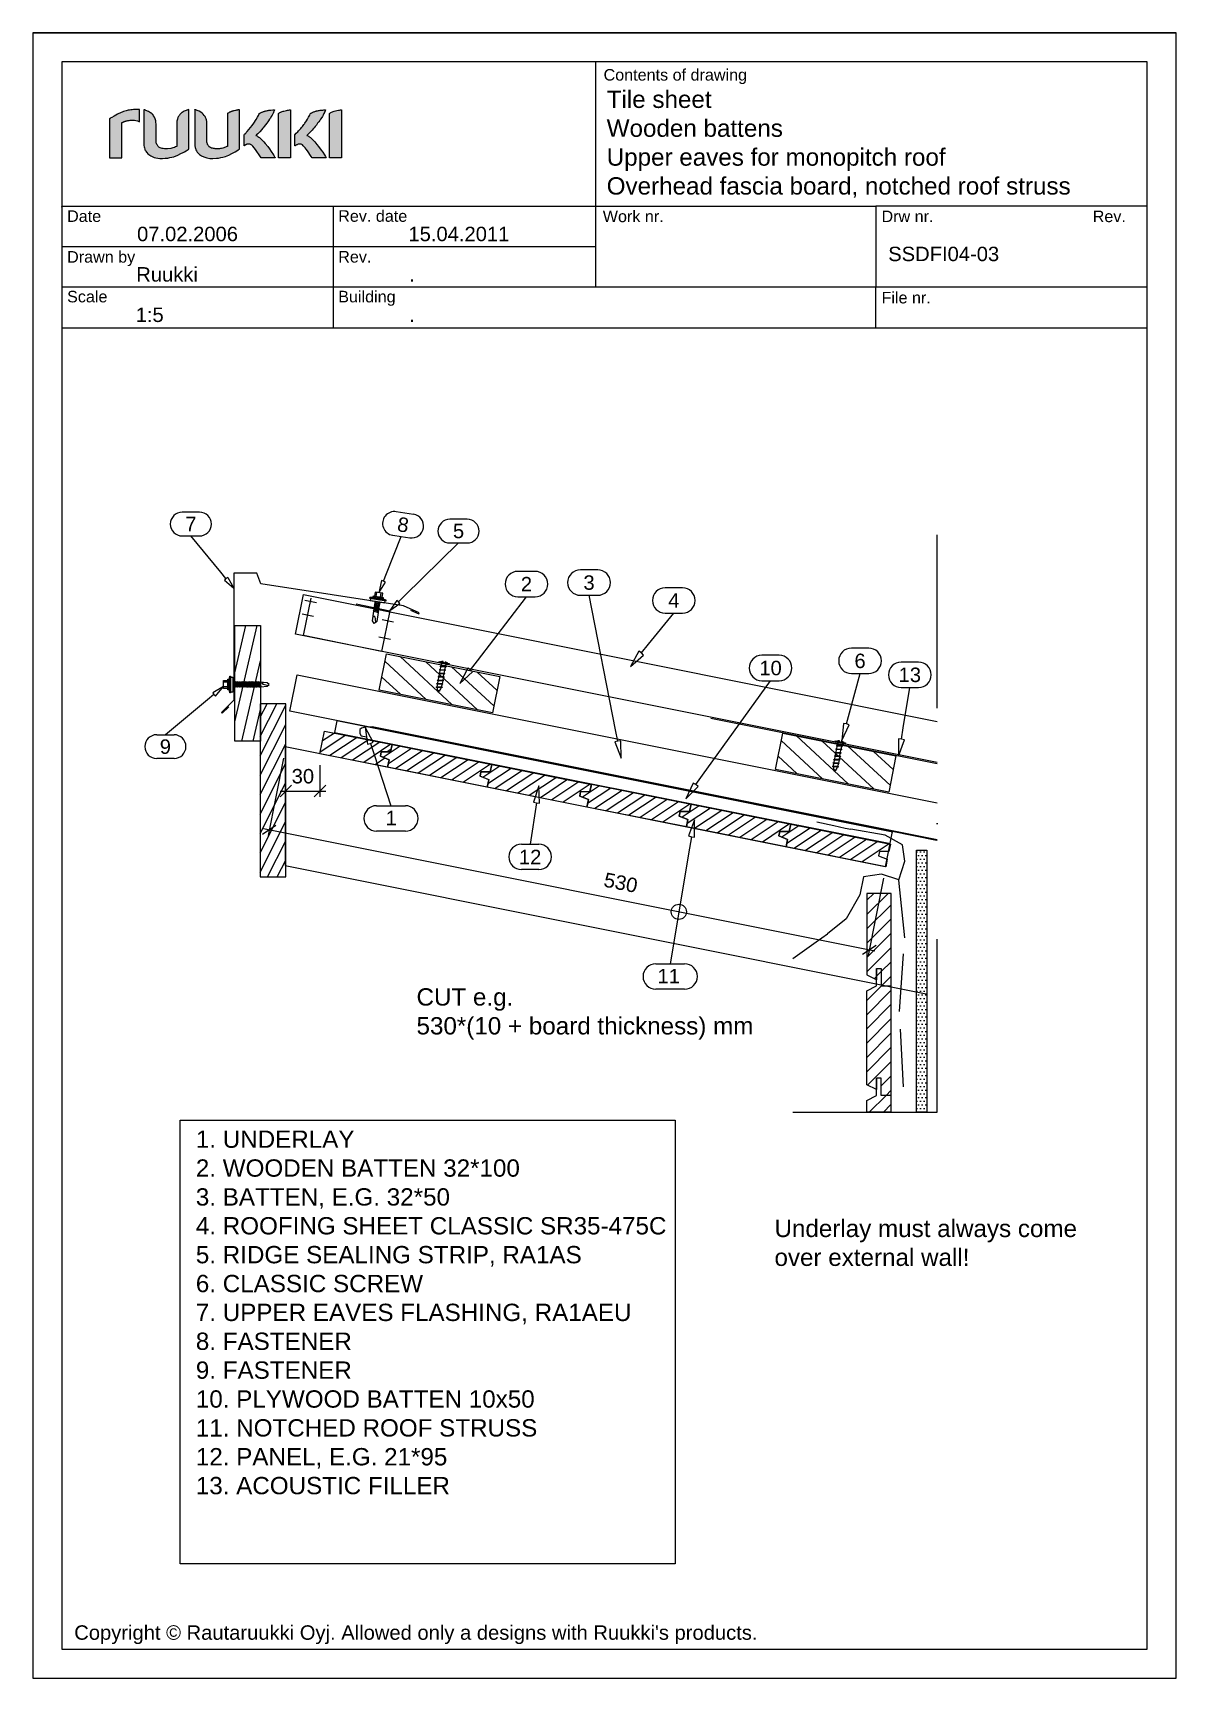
# Model space of a CAD drawing. Extents: x 2509 to 12199, y -2580 to 855.
# Drawn here: x 9524 to 10514, y -855 to 570 of the extents above; entities that cross this region are included whole.
import ezdxf
from ezdxf.enums import TextEntityAlignment as Align

# ---------------------------------------------------------------- set-up
doc = ezdxf.new("R2010")
doc.units = 0
doc.header["$LTSCALE"] = 50
doc.header["$PDSIZE"] = 50
for name, pattern in [('KEL', [2.25, 1, -1.25]), ('KL', [4, 2, -2]), ('PKL', [7, 3, -2, 0, -2])]:
    doc.linetypes.add(name, pattern=pattern)
doc.layers.get('0').update_dxf_attribs({"color": 1, "linetype": 'CONTINUOUS', "plot": 0})
doc.layers.add('RUUKKI', color=7, linetype='CONTINUOUS')
doc.styles.add('arial', font='ARIAL.TTF')

msp = doc.modelspace()

# ---------------------------------------------------------------- texts
at = {"layer": 'RUUKKI', "color": 1, "style": 'arial'}
for s, p in [('Contents of drawing', (10018.2, 528.7)), ('Date', (9553.6, 406.3)), ('Rev. date', (9788.4, 406.4)), ('Work nr.', (10017.5, 406.1)), ('Drw nr.', (10258.9, 406.1)), ('Rev.', (10441.8, 406.1)), ('Drawn by', (9553.6, 371)), ('Rev.', (9788.4, 371.1)), ('Scale', (9553.6, 336.6)), ('Building', (9788.4, 336.6)), ('File nr.', (10258.9, 335.7))]:
    msp.add_text(s, height=10, dxfattribs=at).set_placement(p)
at = {"layer": 'RUUKKI', "color": 2, "style": 'arial'}
for s, p in [('07.02.2006', (9614.2, 389.6)), ('15.04.2011', (9849.2, 389.6)), ('Ruukki', (9613.5, 354.6)), ('1:5', (9613, 319.6))]:
    msp.add_text(s, height=12.5, dxfattribs=at).set_placement(p)
for s, p in [('7', (9660.8, 144.6)), ('5', (9892.6, 138.5)), ('3', (10005.6, 93.9)), ('2', (9951.4, 92.6)), ('4', (10079, 78.4)), ('6', (10240.3, 26.1)), ('10', (10162.8, 19.9)), ('13', (10283.4, 14)), ('9', (9638.7, -48.2)), ('1', (9834.3, -110)), ('12', (9954.6, -143.7)), ('11', (10074.6, -247))]:
    msp.add_text(s, height=12.5, dxfattribs=at).set_placement(p, align=Align.MIDDLE)
msp.add_text('8', height=12.5, rotation=351.324, dxfattribs=at).set_placement((9844.6, 144), align=Align.MIDDLE)
at = {"layer": 'RUUKKI', "color": 2, "attachment_point": 1, "style": 'arial'}
for s, insert, char_height, width in [('Tile sheet\\PWooden battens\\PUpper eaves for monopitch roof\\POverhead fascia board, notched roof struss', (10020.9, 520), 15, 525.106), ('SSDFI04-03', (10264.7, 384.8), 12.5, 79.464), ('CUT e.g.\\P530*(10 + board thickness) mm', (9856.2, -257.5), 15, 358.281), ('1. UNDERLAY\\P2. WOODEN BATTEN 32*100\\P3. BATTEN, E.G. 32*50\\P4. ROOFING SHEET CLASSIC SR35-475C\\P5. RIDGE SEALING STRIP, RA1AS\\P6. CLASSIC SCREW\\P7. UPPER EAVES FLASHING, RA1AEU\\P8. FASTENER\\P9. FASTENER\\P10. PLYWOOD BATTEN 10x50\\P11. NOTCHED ROOF STRUSS\\P12. PANEL, E.G. 21*95\\P13. ACOUSTIC FILLER', (9665.1, -380.7), 15, 441.202), ('Underlay must always come\\Pover external wall!', (10166.2, -458), 15, 275.263)]:
    msp.add_mtext(s, dxfattribs=dict(at, insert=insert, char_height=char_height, width=width))
at = {"layer": 'RUUKKI', "color": 3, "char_height": 12.5, "attachment_point": 1, "style": 'arial'}
for insert, width in [((9849.9, 367.1), 106.168), ((9849.9, 332.1), 367.508)]:
    msp.add_mtext('{\\C2;.}', dxfattribs=dict(at, insert=insert, width=width))
at = {"layer": 'RUUKKI', "color": 2, "insert": (9757.8, -73.9), "char_height": 12.5, "attachment_point": 5, "style": 'arial'}
msp.add_mtext('\\A1;30', dxfattribs=at)
at = {"layer": 'RUUKKI', "color": 2, "insert": (10033.1, -166.1), "char_height": 12.5, "attachment_point": 5, "rotation": 348.6901, "style": 'arial'}
msp.add_mtext('\\A1;530', dxfattribs=at)
at = {"layer": 'RUUKKI', "color": 1, "insert": (9559.8, -809.3), "char_height": 12.5, "width": 601.127, "attachment_point": 1, "style": 'arial'}
msp.add_mtext("Copyright © Rautaruukki Oyj. Allowed only a designs with Ruukki's products.", dxfattribs=at)

# ---------------------------------------------------------------- blocks, each defined once
blk = doc.blocks.new('A$C31372ACF')
at = {"layer": 'RUUKKI', "color": 2}
for p, q in [((72.6, 14.6), (72.6, 29.6)), ((76.6, 29.6), (72.6, 29.6)), ((76.6, 14.6), (76.6, 29.6)), ((64.1, 10.3), (72.6, 14.6)), ((85.1, 14.6), (76.6, 14.6)), ((85.1, 14.6), (85.1, 0)), ((64.1, 0), (64.1, 10.3)), ((85.1, 0), (64.1, 0))]:
    blk.add_line(p, q, dxfattribs=at)
at = {"layer": 'RUUKKI', "color": 1}
for p, q in [((66.2, 0), (80.8, 14.6)), ((78.6, 0), (85.1, 6.6))]:
    blk.add_line(p, q, dxfattribs=at)
blk = doc.blocks.new('A$C35C97E02')
at = {"layer": 'RUUKKI', "color": 2}
for p, q in [((72.6, 124.6), (76.6, 124.6)), ((72.6, 109.6), (72.6, 124.6)), ((76.6, 124.6), (76.6, 109.6)), ((64.1, 105.3), (72.6, 109.6)), ((64.1, 23.8), (64.1, 105.3)), ((76.6, 109.6), (85.1, 109.6)), ((85.1, 109.6), (85.1, 14.6)), ((76.6, 29.6), (72.6, 29.6)), ((72.6, 29.6), (72.6, 19.6)), ((76.6, 14.6), (76.6, 29.6)), ((72.6, 19.6), (64.1, 23.8)), ((85.1, 14.6), (76.6, 14.6))]:
    blk.add_line(p, q, dxfattribs=at)
at = {"layer": 'RUUKKI', "color": 1}
for p, q in [((72.6, 117.8), (76.6, 121.8)), ((64.1, 96.9), (76.8, 109.6)), ((64.1, 84.5), (85.1, 105.5)), ((64.1, 72.2), (85.1, 93.2)), ((64.1, 59.8), (85.1, 80.8)), ((64.1, 47.4), (85.1, 68.4)), ((64.1, 35), (85.1, 56)), ((64.9, 23.5), (85.1, 43.7)), ((76.6, 22.8), (85.1, 31.3)), ((80.8, 14.6), (85.1, 18.9))]:
    blk.add_line(p, q, dxfattribs=at)
blk = doc.blocks.new('A$C006163EB')
at = {"layer": 'RUUKKI', "color": 1}
for p, q in [((-60.9, -325.4), (-54.9, -319.4)), ((-60.9, -337.8), (-42.5, -319.4)), ((-60.9, -350.2), (-39.9, -329.2)), ((-60.9, -362.5), (-39.9, -341.5)), ((-60.9, -374.9), (-39.9, -353.9)), ((-60.9, -387.3), (-39.9, -366.3)), ((-48.4, -387.2), (-39.9, -378.7)), ((-54.6, -393.3), (-52.4, -391.2)), ((-48.3, -399.4), (-39.9, -391))]:
    blk.add_line(p, q, dxfattribs=at)
at = {"layer": 'RUUKKI', "color": 2}
for p, q in [((-60.9, -319.4), (-60.9, -390.1)), ((-39.9, -319.4), (-60.9, -319.4)), ((-39.9, -399.4), (-39.9, -319.4)), ((-52.4, -394.4), (-52.4, -384.4)), ((-52.4, -384.4), (-48.4, -384.4)), ((-48.4, -384.4), (-48.4, -399.4)), ((-60.9, -390.1), (-52.4, -394.4)), ((-48.4, -399.4), (-39.9, -399.4))]:
    blk.add_line(p, q, dxfattribs=at)
blk = doc.blocks.new('A$C15273D7D')
at = {"layer": 'RUUKKI', "color": 2}
for p, q in [((-439.1, 353.8), (-461.1, 353.8)), ((-461.1, 353.8), (-461.1, 203.8)), ((-439.1, 203.8), (-439.1, 353.8)), ((-461.1, 203.8), (-439.1, 203.8))]:
    blk.add_line(p, q, dxfattribs=at)
at = {"layer": 'RUUKKI', "color": 1}
for p, q in [((-461.1, 342.2), (-455.2, 353.8)), ((-461.1, 325.4), (-446.8, 353.8)), ((-461.1, 308.6), (-439.1, 352.6)), ((-461.1, 291.9), (-439.1, 335.9)), ((-461.1, 275.1), (-439.1, 319.1)), ((-461.1, 258.3), (-439.1, 302.3)), ((-461.1, 241.5), (-439.1, 285.5)), ((-461.1, 224.8), (-439.1, 268.8)), ((-461.1, 208), (-439.1, 252)), ((-454.8, 203.8), (-439.1, 235.2)), ((-446.4, 203.8), (-439.1, 218.5))]:
    blk.add_line(p, q, dxfattribs=at)
blk = doc.blocks.new('A$C076637FD')
at = {"layer": 'RUUKKI', "color": 1}
for p, q in [((-44, 26.7), (-34.5, 67.7)), ((-44, -15.6), (-24.8, 67.7)), ((-38.1, -32.3), (-22, 37.3)), ((-28.3, -32.3), (-22, -5))]:
    blk.add_line(p, q, dxfattribs=at)
at = {"layer": 'RUUKKI', "color": 2}
for p, q in [((-44, -32.3), (-44, 67.7)), ((-44, 67.7), (-22, 67.7)), ((-22, 67.7), (-22, -32.3)), ((-22, -32.3), (-44, -32.3))]:
    blk.add_line(p, q, dxfattribs=at)
blk = doc.blocks.new('A$C4BC7526F')
at = {"layer": 'RUUKKI', "color": 1}
for p, q in [((-3.1, 45.5), (-23.1, 45.5)), ((-23.1, 45.5), (-23.1, -64.5)), ((0.4, 36.1), (-3.1, 45.5)), ((123.9, 17.1), (0.4, 36.1)), ((137.6, 11.1), (123.9, 17.1)), ((129.9, 13.4), (137.2, 10.2)), ((137.2, 10.2), (137.6, 11.1)), ((-23.1, -64.5), (-33.7, -75.2)), ((-33, -75.9), (-27.3, -70.2)), ((-33.7, -75.2), (-33, -75.9))]:
    blk.add_line(p, q, dxfattribs=at)
blk = doc.blocks.new('A$C25D86356')
at = {"layer": 'RUUKKI', "color": 1}
for p, q in [((-50.1, 18.6), (-53.9, 18.6)), ((-50.1, 14.8), (-53.9, 14.8)), ((-49.3, 18.6), (-48.5, 24)), ((-48.5, 9.5), (-49.3, 14.8)), ((-45.7, 18.6), (-45.9, 18.6)), ((-45.2, 14.8), (-45.9, 14.8)), ((-43.7, 14.8), (-44.4, 14.8)), ((-42.1, 14.8), (-42.9, 14.8)), ((-40.6, 14.8), (-41.4, 14.8)), ((-39.1, 14.8), (-39.9, 14.8)), ((-36, 14.8), (-36.8, 14.8)), ((-34.5, 14.8), (-35.3, 14.8)), ((-24.4, 18.6), (-25.1, 18.6)), ((-23.9, 14.8), (-24.6, 14.8))]:
    blk.add_line(p, q, dxfattribs=at)
for points in [[(-50.1, 13.3), (-53.9, 13.3), (-53.9, 20.1), (-50.1, 20.1)], [(-49.3, 12.1), (-50.1, 12.1), (-50.1, 21.3), (-49.3, 21.3)], [(-47.8, 9.5), (-48.5, 9.5), (-48.5, 24), (-47.8, 24)], [(-45.9, 10.2), (-47.8, 10.2), (-47.8, 23.2), (-45.9, 23.2)], [(-44.7, 14.4), (-45.2, 14.8), (-45.7, 18.6), (-45.4, 19.2), (-45, 18.6), (-44.4, 14.8)], [(-43.2, 14.4), (-43.7, 14.8), (-44.2, 18.6), (-43.9, 19.2), (-43.4, 18.6), (-42.9, 14.8)], [(-41.7, 14.4), (-42.1, 14.8), (-42.7, 18.6), (-42.4, 19.2), (-41.9, 18.6), (-41.4, 14.8)], [(-40.2, 14.4), (-40.6, 14.8), (-41.1, 18.6), (-40.8, 19.2), (-40.4, 18.6), (-39.9, 14.8)], [(-38.6, 14.4), (-39.1, 14.8), (-39.6, 18.6), (-39.3, 19.2), (-38.9, 18.6), (-38.3, 14.8)], [(-37.1, 14.4), (-37.6, 14.8), (-38.1, 18.6), (-37.8, 19.2), (-37.3, 18.6), (-36.8, 14.8)], [(-35.6, 14.4), (-36, 14.8), (-36.6, 18.6), (-36.3, 19.2), (-35.8, 18.6), (-35.3, 14.8)], [(-34.1, 14.4), (-34.5, 14.8), (-35.1, 18.6), (-34.7, 19.2), (-34.3, 18.6), (-33.8, 14.8)], [(-32.5, 14.4), (-33, 14.8), (-33.5, 18.6), (-33.2, 19.2), (-32.8, 18.6), (-32.2, 14.8)], [(-31, 14.4), (-31.5, 14.8), (-32, 18.6), (-31.7, 19.2), (-31.2, 18.6), (-30.7, 14.8)], [(-29.5, 14.4), (-29.9, 14.8), (-30.5, 18.6), (-30.2, 19.2), (-29.7, 18.6), (-29.2, 14.8)], [(-28, 14.4), (-28.4, 14.8), (-29, 18.6), (-28.7, 19.2), (-28.2, 18.6), (-27.7, 14.8)], [(-26.4, 14.4), (-26.9, 14.8), (-27.4, 18.6), (-27.1, 19.2), (-26.7, 18.6), (-26.1, 14.8)], [(-24.9, 14.4), (-25.4, 14.8), (-25.9, 18.6), (-25.6, 19.2), (-25.1, 18.6), (-24.6, 14.8)], [(-23.4, 14.4), (-23.9, 14.8), (-24.4, 18.6), (-24.1, 19.2), (-23.6, 18.6), (-23.1, 14.8)], [(-21.9, 14.4), (-22.3, 14.8), (-22.9, 18.6), (-22.6, 19.2), (-22.1, 18.6), (-21.6, 14.8)]]:
    blk.add_lwpolyline(points, close=True, dxfattribs=at)
for points in [[(-44.2, 18.6), (-45, 18.6)], [(-42.7, 18.6), (-43.4, 18.6)], [(-41.1, 18.6), (-41.9, 18.6)], [(-39.6, 18.6), (-40.4, 18.6)], [(-38.1, 18.6), (-38.9, 18.6)], [(-38.3, 14.8), (-37.6, 14.8)], [(-36.6, 18.6), (-37.3, 18.6)], [(-35.1, 18.6), (-35.8, 18.6)], [(-33.5, 18.6), (-34.3, 18.6)], [(-33.8, 14.8), (-33, 14.8)], [(-32, 18.6), (-32.8, 18.6)], [(-32.2, 14.8), (-31.5, 14.8)], [(-30.5, 18.6), (-31.2, 18.6)], [(-30.7, 14.8), (-29.9, 14.8)], [(-29, 18.6), (-29.7, 18.6)], [(-29.2, 14.8), (-28.4, 14.8)], [(-27.4, 18.6), (-28.2, 18.6)], [(-27.7, 14.8), (-26.9, 14.8)], [(-25.9, 18.6), (-26.7, 18.6)], [(-26.1, 14.8), (-25.4, 14.8)], [(-22.9, 18.6), (-23.6, 18.6)], [(-23.1, 14.8), (-22.3, 14.8)], [(-21.6, 14.8), (-16.2, 15.3), (-14.3, 16.7), (-16.2, 18.1), (-22.1, 18.6)], [(-18.9, 18.3), (-20.8, 18), (-19.9, 16.9), (-15.9, 16), (-16.1, 15.4)]]:
    blk.add_lwpolyline(points, dxfattribs=at)
blk = doc.blocks.new('A$C71F04390')
at = {"layer": 'RUUKKI', "color": 5}
for p, q in [((-560.6, -161.5), (-554.3, -130.1)), ((-554.3, -130.1), (0, -241)), ((0, -273.6), (-560.6, -161.5))]:
    blk.add_line(p, q, dxfattribs=at)
blk = doc.blocks.new('A$C38191DBE')
at = {"layer": 'RUUKKI', "color": 2}
for p, q in [((-483.2, -143.3), (-476.9, -111.9)), ((-476.9, -111.9), (-378.8, -131.5)), ((-378.8, -131.5), (-385.1, -162.9)), ((-385.1, -162.9), (-483.2, -143.3))]:
    blk.add_line(p, q, dxfattribs=at)
at = {"layer": 'RUUKKI', "color": 1}
for p, q in [((-478.2, -118.3), (-442.5, -151.4)), ((-465, -114.3), (-420.2, -155.9)), ((-442.8, -118.8), (-398, -160.3)), ((-420.5, -123.2), (-384, -157.1)), ((-398.3, -127.7), (-381.2, -143.5)), ((-480.9, -132), (-464.7, -147))]:
    blk.add_line(p, q, dxfattribs=at)
blk = doc.blocks.new('A$C05A709AB')
at = {"layer": 'RUUKKI', "color": 2}
for p, q in [((-140, -212), (-133.7, -180.6)), ((-133.7, -180.6), (-35.7, -200.2)), ((-41.9, -231.6), (-140, -212)), ((-35.7, -200.2), (-41.9, -231.6))]:
    blk.add_line(p, q, dxfattribs=at)
at = {"layer": 'RUUKKI', "color": 1}
for p, q in [((-121.8, -183), (-77, -224.6)), ((-135, -187), (-99.3, -220.2)), ((-99.6, -187.5), (-54.8, -229)), ((-77.3, -191.9), (-40.8, -225.8)), ((-55.1, -196.4), (-38, -212.2)), ((-137.7, -200.7), (-121.5, -215.7))]:
    blk.add_line(p, q, dxfattribs=at)
blk = doc.blocks.new('A$C6577715D')
at = {"layer": 'RUUKKI', "color": 1}
for p, q in [((36.3, 1.2), (30.9, 1.2)), ((36.4, 1.9), (37, 5.7)), ((45.2, -1), (40.1, 0.6)), ((40.2, 1.3), (40.8, 5.1)), ((34.6, -9.9), (34.7, -9.1)), ((34.8, -8.4), (34.9, -7.6)), ((35.1, -6.9), (35.2, -6.1)), ((35.3, -5.4), (35.4, -4.6)), ((35.5, -3.9), (35.6, -3.1)), ((35.7, -2.4), (35.8, -2.2)), ((38.3, -11), (38.4, -10.3)), ((38.5, -9.5), (38.6, -8.7)), ((38.7, -8), (38.9, -7.2)), ((39, -6.5), (39.1, -5.7)), ((39.2, -5), (39.3, -4.2)), ((39.4, -3.5), (39.5, -2.8))]:
    blk.add_line(p, q, dxfattribs=at)
for points in [[(45.1, -1.7), (45.2, -1), (30.9, 1.2), (30.8, 0.5)], [(44.1, -3.5), (44.3, -1.6), (31.5, 0.4), (31.3, -1.5)], [(42.7, 0.2), (42.8, 0.9), (33.8, 2.3), (33.7, 1.6)], [(41.7, 1.1), (42.3, 4.9), (35.5, 5.9), (34.9, 2.2)], [(38.7, -11.5), (38.3, -11), (34.6, -9.9), (34, -10.1), (34.5, -10.7), (38.2, -11.8)], [(38.9, -10), (38.5, -9.5), (34.8, -8.4), (34.3, -8.6), (34.7, -9.1), (38.4, -10.3)], [(39.1, -8.5), (38.7, -8), (35.1, -6.9), (34.5, -7.1), (34.9, -7.6), (38.6, -8.7)], [(39.4, -7), (39, -6.5), (35.3, -5.4), (34.7, -5.6), (35.2, -6.1), (38.9, -7.2)], [(39.6, -5.5), (39.2, -5), (35.5, -3.9), (34.9, -4.1), (35.4, -4.6), (39.1, -5.7)], [(39.8, -4), (39.4, -3.5), (35.7, -2.4), (35.2, -2.6), (35.6, -3.1), (39.3, -4.2)]]:
    blk.add_lwpolyline(points, close=True, dxfattribs=at)
for points in [[(38.2, -11.8), (36.9, -19.7), (34.8, -21.3), (33.2, -19.1), (34.5, -10.7)], [(34.6, -9.9), (34.6, -9.8)], [(38.3, -10.9), (38.3, -11)], [(33.6, -16.5), (34.3, -14.7), (35.2, -15.7), (35.8, -19.8), (36.8, -19.8)]]:
    blk.add_lwpolyline(points, dxfattribs=at)
blk = doc.blocks.new('A$C61947F55')
at = {"layer": 'RUUKKI', "color": 1}
for p, q in [((-43, -58.1), (-45, -68)), ((-45, -68), (436.5, -164.2)), ((438.5, -154.4), (-43, -58.1))]:
    blk.add_line(p, q, dxfattribs=at)
blk = doc.blocks.new('A$C48C6598C')
at = {"layer": 'RUUKKI', "color": 2}
for p, q in [((-500, -177.6), (-500.1, -180.8)), ((-500.1, -180.8), (-498.7, -182.9)), ((-498.6, -176.4), (-500, -177.6)), ((-498.7, -182.9), (-494.3, -183.9)), ((-495.4, -175.3), (-498.6, -176.4)), ((-489.4, -175.2), (-495.4, -175.3)), ((0, -273.1), (-489.4, -175.2))]:
    blk.add_line(p, q, dxfattribs=at)
blk = doc.blocks.new('A$C13CD42A4')
at = {"layer": 'RUUKKI', "color": 1}
for p, q in [((21, 251.5), (35.7, 248.3)), ((35.7, 248.3), (45.5, 246.2)), ((12.2, 141.9), (20.4, 147.7)), ((20.4, 147.7), (30, 154.5)), ((0, 133.2), (12.2, 141.9))]:
    blk.add_line(p, q, dxfattribs=at)
at = {"layer": 'RUUKKI', "color": 1, "linetype": 'KEL'}
for p, q in [((80, 239.9), (50.3, 245.2)), ((95.2, 231.7), (80, 239.9)), ((97, 217.6), (95.2, 231.7)), ((92, 201.3), (97, 217.6)), ((61.3, 203.8), (58.2, 188.2)), ((77, 206.3), (61.3, 203.8)), ((92, 201.3), (77, 206.3)), ((97, 151.2), (92, 201.3)), ((58.2, 188.2), (46.3, 167.5)), ((46.3, 167.5), (30, 154.5)), ((92.6, 87.3), (97, 151.2)), ((95.8, 22.1), (92.6, 87.3))]:
    blk.add_line(p, q, dxfattribs=at)
blk = doc.blocks.new('A$C0FB92EA8')
at = {"layer": 'RUUKKI', "color": 1}
blk.add_line((-39.2, 13.4), (-34.3, 12.4), dxfattribs=at)
blk.add_blockref('A$C13CD42A4', (-84.7, -232.8))
blk = doc.blocks.new('A$C50F84AD1')
at = {"layer": 'RUUKKI', "color": 1}
for p, q in [((-119.9, -260.8), (-134.6, -270.6)), ((-110.1, -262.8), (-130.1, -276.1)), ((-100.3, -264.7), (-123.9, -280.4)), ((-90.5, -266.7), (-114.1, -282.4)), ((-80.7, -268.7), (-104.3, -284.4)), ((-70.9, -270.6), (-94.4, -286.3)), ((-61.1, -272.6), (-84.6, -288.3)), ((-51.3, -274.5), (-74.8, -290.2)), ((-41.5, -276.5), (-65, -292.2))]:
    blk.add_line(p, q, dxfattribs=at)
at = {"layer": 'RUUKKI', "color": 2}
blk.add_lwpolyline([(-40.5, -276.7), (-41.8, -283.1), (-49.9, -283), (-50.7, -286.9), (-43.2, -289.9), (-44.4, -296.3), (-130.7, -279.1), (-129.5, -272.7), (-137, -269.6), (-136.2, -265.7), (-128.1, -265.8), (-126.8, -259.4)], close=True, dxfattribs=at)
blk = doc.blocks.new('A$C6BD03D62')
at = {"layer": 'RUUKKI', "color": 2}
for p, q in [((-62.6, -7.9), (-58.5, 11.7)), ((-58.5, 11.7), (0, 0)), ((0, 0), (-1.3, -6.4)), ((-3.9, -19.6), (-62.6, -7.9)), ((-9.4, -6.3), (-10.2, -10.2)), ((-10.2, -10.2), (-2.6, -13.2)), ((-1.3, -6.4), (-9.4, -6.3)), ((-2.6, -13.2), (-3.9, -19.6))]:
    blk.add_line(p, q, dxfattribs=at)
at = {"layer": 'RUUKKI', "color": 1}
for p, q in [((-40.2, 8), (-62.3, -6.7)), ((-50, 10), (-60.2, 3.2)), ((-30.4, 6.1), (-53.9, -9.6)), ((-20.6, 4.1), (-44.1, -11.6)), ((-10.8, 2.2), (-34.3, -13.5)), ((-1, 0.2), (-24.5, -15.5)), ((-6.2, -11.8), (-14.7, -17.5)), ((-0.8, -3.9), (-4.4, -6.3))]:
    blk.add_line(p, q, dxfattribs=at)
blk = doc.blocks.new('A$C732350E4')
at = {"layer": 'RUUKKI', "color": 6}
for p, q in [((-4.1, -29.6), (-4.1, -57)), ((-38.7, -57), (-28.7, -47)), ((-38.7, -52), (0.9, -52)), ((-9.1, -57), (0.9, -47))]:
    blk.add_line(p, q, dxfattribs=at)
blk = doc.blocks.new('A$C066E19C2')
at = {"layer": 'RUUKKI', "color": 6}
for p, q in [((-505.2, 117.2), (-518.6, 50.2)), ((-523.5, 51.2), (-511.7, 59.1)), ((-522.5, 56.1), (7, -49.8)), ((14.5, 13.3), (1.1, -53.7)), ((-3.8, -52.7), (8, -44.9))]:
    blk.add_line(p, q, dxfattribs=at)
blk = doc.blocks.new('A$C46FA6228')
at = {"layer": 'RUUKKI', "color": 7}
for p, q in [((-1.5, 35.2), (5.4, 69.5)), ((5.4, 69.5), (554.3, -40.3)), ((554.3, -76), (-1.5, 35.2))]:
    blk.add_line(p, q, dxfattribs=at)
blk = doc.blocks.new('A$C76E137CC')
at = {"layer": 'RUUKKI', "color": 3, "ltscale": 25}
for p, q in [((7.1, -1.2), (13.7, 31.1)), ((52.5, 26.3), (81.9, 20.3)), ((81.9, 20.3), (74.7, -14.9)), ((74.7, -14.9), (7.1, -1.2))]:
    blk.add_line(p, q, dxfattribs=at)
at = {"layer": 'RUUKKI', "ltscale": 25}
for p, q in [((18.2, 27.2), (8.3, 29.2)), ((15.8, 15.4), (5.9, 17.4)), ((85, 10.5), (75.1, 12.5)), ((82.3, -4.5), (72.4, -2.5))]:
    blk.add_line(p, q, dxfattribs=at)
blk = doc.blocks.new('ruukki_dwg')
at = {"layer": 'RUUKKI'}
for points in [[(-27.9, 99.7), (-27.9, 57.3), (-14.6, 57.3), (-14.6, 95.4), (-14, 95.7), (-13.7, 95.9), (-13.4, 96), (-13.1, 96.2), (-12.8, 96.3), (-12.5, 96.4), (-12.1, 96.6), (-11.5, 96.8), (-11.1, 96.9), (-10.8, 97), (-10.4, 97.1), (-10.1, 97.2), (-9.8, 97.3), (-9.1, 97.5), (-8.4, 97.6), (-7.4, 97.8), (-6.7, 97.9), (-5.8, 98.1), (-4.9, 98.1), (-3.3, 98.1), (-1.1, 98), (0.3, 97.8), (2.3, 97.3), (3.8, 96.6), (4.2, 96.4), (4.3, 96.4), (4.4, 96.4), (4.4, 96.4), (4.4, 109.6), (4.2, 109.7), (3.9, 109.7), (3.7, 109.7), (2.4, 109.7), (1.3, 109.7), (0.1, 109.7), (-1, 109.6), (-2.1, 109.5), (-3.6, 109.4), (-5.1, 109.2), (-6.5, 109), (-7.8, 108.8), (-9.9, 108.3), (-11.5, 107.8), (-13, 107.3), (-14.2, 106.9), (-15.4, 106.4), (-16.9, 105.7), (-18.1, 105.2), (-19.4, 104.5), (-23, 102.6), (-25.5, 101.1), (-26.5, 100.5), (-27.3, 100), (-27.6, 99.9), (-27.9, 99.7)], [(9.1, 109.3), (9.1, 72.2), (9.1, 70.8), (9.3, 69.4), (9.6, 68.1), (10, 66.9), (10.3, 66.1), (10.7, 65.4), (11.1, 64.6), (11.8, 63.6), (12.3, 63), (13.4, 61.8), (14.3, 61), (15.6, 60.1), (16.6, 59.4), (18.1, 58.7), (18.9, 58.3), (20.4, 57.8), (22.1, 57.3), (24.2, 56.9), (26.3, 56.7), (29.3, 56.7), (32, 56.9), (35, 57.2), (37.3, 57.6), (41.4, 58.6), (45.8, 60.2), (49.1, 61.9), (51.7, 63.3), (53, 64), (54.8, 65.1), (56, 65.8), (56.9, 66.4), (57.6, 66.9), (57.8, 67), (57.8, 88.2), (57.8, 109.5), (57.1, 109.3), (56.5, 109.1), (55.8, 108.9), (55.5, 108.8), (54.8, 108.6), (53.9, 108.2), (52.7, 107.7), (51.6, 107), (50.5, 106.3), (49.9, 105.9), (49.2, 105.2), (48.7, 104.8), (48.1, 104.1), (47.6, 103.6), (47.2, 103.1), (46.9, 102.5), (46.5, 102), (46.3, 101.7), (45.9, 100.8), (45.3, 99.2), (45, 98.2), (44.8, 97.1), (44.6, 96), (44.6, 95.3), (44.6, 94.5), (44.6, 69.8), (43.4, 69.2), (42.1, 68.7), (40.4, 68.1), (38.4, 67.6), (34.6, 67.1), (33.3, 67.1), (31.3, 67.2), (29.8, 67.4), (28.7, 67.6), (27.7, 67.9), (26.7, 68.3), (25.4, 69), (24.6, 69.8), (23.7, 70.9), (23.2, 71.7), (22.8, 72.7), (22.5, 73.7), (22.4, 74.3), (22.3, 74.9), (22.3, 75.6), (22.3, 76.2), (22.3, 76.6), (22.3, 94.3), (22.2, 95.5), (22, 97.3), (21.7, 98.4), (21.3, 99.7), (20.6, 101.2), (19.6, 102.9), (19, 103.7), (18.6, 104.1), (17.9, 104.9), (16.9, 105.7), (16.4, 106.1), (15.3, 106.8), (14.1, 107.5), (13.2, 107.9), (12.3, 108.3), (11.4, 108.7), (10.7, 108.9), (10.1, 109.1), (9.7, 109.1), (9.4, 109.2), (9.1, 109.3)], [(64, 109.5), (64, 72.2), (64, 71.3), (64.1, 70.3), (64.4, 68.5), (64.8, 67.3), (65.2, 66.1), (65.8, 65), (66.7, 63.6), (67.7, 62.4), (69.2, 61), (71.2, 59.6), (73.8, 58.3), (77, 57.3), (80.3, 56.8), (83.6, 56.7), (87.5, 56.9), (89.9, 57.2), (92.2, 57.6), (94.3, 58.1), (95.9, 58.5), (97.4, 59), (101, 60.4), (104.3, 62), (107.6, 63.8), (110.6, 65.7), (112.6, 67), (112.6, 109.2), (112.2, 109.2), (111.7, 109.1), (111.2, 109.1), (110.8, 109.1), (110.1, 109), (109.1, 108.8), (108.6, 108.7), (108.1, 108.6), (106.5, 108.2), (105.8, 108.1), (105.1, 107.9), (104.5, 107.7), (104.2, 107.6), (104, 107.5), (103.4, 107.3), (103.1, 107.2), (102.6, 107), (102.2, 106.8), (101.7, 106.6), (100.8, 106.1), (100.3, 105.8), (100, 105.6), (99.7, 105.5), (99.5, 105.3), (99.5, 69.8), (98.9, 69.5), (98, 69.1), (97.3, 68.8), (96.3, 68.4), (95.6, 68.2), (94.6, 67.9), (92.9, 67.5), (91.9, 67.3), (90.7, 67.2), (89.8, 67.1), (88.5, 67.1), (87.2, 67.1), (86.2, 67.2), (85.3, 67.3), (84.4, 67.4), (83.3, 67.7), (82.3, 68), (81.2, 68.5), (80.5, 68.9), (79.8, 69.4), (79.5, 69.7), (78.8, 70.4), (78.4, 71), (78, 71.9), (77.7, 72.6), (77.5, 73.2), (77.3, 74.3), (77.2, 75.2), (77.2, 76.2), (77.2, 76.5), (77.2, 94.5), (77.1, 95.3), (77, 96.8), (76.6, 98.5), (76.3, 99.5), (75.8, 100.8), (75.2, 102), (74.3, 103.3), (73.2, 104.6), (72, 105.7), (70.5, 106.8), (69, 107.7), (67.8, 108.2), (66.6, 108.7), (66, 108.9), (65.3, 109.1), (64.3, 109.4), (64, 109.5)], [(117.3, 82.4), (118, 83.1), (119.1, 84.2), (119.7, 84.9), (120.6, 85.9), (122.5, 88), (124.5, 90.3), (126.3, 92.5), (128, 94.7), (130.5, 98.7), (132, 101.2), (132.9, 103), (133.5, 104.2), (134, 105.3), (134.3, 105.5), (134.8, 105.8), (135.3, 106), (135.9, 106.4), (136.4, 106.6), (137, 106.8), (137.6, 107.1), (138.3, 107.4), (138.7, 107.5), (139, 107.6), (139.5, 107.7), (139.9, 107.9), (140.3, 108), (140.8, 108.1), (141.2, 108.2), (141.7, 108.3), (142.7, 108.5), (143.4, 108.7), (144.2, 108.8), (144.9, 108.8), (145.6, 108.9), (146.3, 109), (148.5, 109.1), (149.8, 109.2), (150.1, 109.2), (150.3, 109.2), (150.3, 109), (150.2, 108.8), (150, 108.3), (149.6, 107.4), (149.3, 106.7), (149, 106), (148.8, 105.7), (147.6, 103.4), (146.8, 101.9), (145.8, 100.3), (145, 99), (143.9, 97.4), (143.1, 96.4), (141.9, 94.7), (139.2, 91.3), (138.1, 89.9), (137.4, 89.1), (136.4, 87.9), (134.3, 85.6), (133.2, 84.5), (132.2, 83.5), (130.8, 82.1), (130.2, 81.6), (130.6, 81.5), (131.4, 81.2), (131.7, 81), (132.4, 80.6), (133.4, 79.9), (134.2, 79.3), (134.4, 79.1), (135.6, 78), (136.6, 76.9), (138.7, 74.6), (140.3, 72.8), (142.9, 69.7), (144.8, 67.1), (146.8, 64.2), (149.1, 60.8), (149.4, 60.4), (150, 59.3), (150.4, 58.6), (150.9, 57.8), (151, 57.5), (151.1, 57.3), (135.7, 57.3), (134.4, 59.4), (132.9, 61.8), (132, 63.2), (129.7, 66.4), (128.3, 68.2), (126.8, 69.9), (125.7, 71), (124.9, 71.6), (124.4, 71.9), (124.1, 72), (123.9, 72.1), (123.8, 72.2), (123.5, 72.2), (123.2, 72.3), (123, 72.3), (122.8, 72.3), (122.6, 72.3), (122.1, 72.3), (121.9, 72.3), (121.6, 72.2), (121.1, 72.1), (120.8, 72), (120.5, 72), (120.4, 71.9), (120.1, 71.8), (119.8, 71.7), (119.6, 71.6), (119.3, 71.5), (119, 71.3), (118.8, 71.2), (118.5, 71), (118.3, 70.9), (117.8, 70.6), (117.8, 70.6), (117.7, 70.5), (117.5, 70.5), (117.3, 70.3), (117.3, 82.4)], [(154.5, 105.3), (155, 105.6), (155.6, 106), (156.2, 106.3), (156.8, 106.6), (157.2, 106.8), (158.7, 107.4), (159.6, 107.7), (160.5, 108), (161.9, 108.3), (163.1, 108.6), (164.2, 108.8), (165.4, 109), (166.6, 109.1), (167.1, 109.1), (167.7, 109.2), (167.7, 57.3), (154.5, 57.3), (154.5, 105.3)], [(172.4, 82.4), (173.8, 83.9), (175.4, 85.6), (176.3, 86.7), (177.5, 88), (178.6, 89.1), (179.6, 90.3), (180.5, 91.4), (181.3, 92.5), (182.1, 93.5), (182.7, 94.3), (183.2, 95), (184.8, 97.4), (186, 99.3), (187, 101.2), (188.3, 103.6), (188.8, 104.8), (189.1, 105.3), (189.2, 105.4), (189.5, 105.6), (189.7, 105.7), (190, 105.9), (190.5, 106.2), (191.2, 106.5), (191.7, 106.7), (192.3, 107), (193, 107.2), (193.7, 107.5), (194.5, 107.7), (194.9, 107.9), (195.4, 108), (195.8, 108.1), (196.3, 108.2), (196.8, 108.3), (197.8, 108.5), (198.5, 108.7), (199.6, 108.8), (200.3, 108.9), (201, 108.9), (201.4, 109), (202.4, 109), (203.6, 109.1), (204, 109.1), (204.8, 109.2), (205.2, 109.2), (205.4, 109.2), (205.3, 109), (205.3, 109), (205.2, 108.8), (205.1, 108.5), (205, 108.3), (204.9, 108), (204.8, 107.7), (204.7, 107.4), (204.5, 107.1), (204.4, 106.7), (204.2, 106.4), (203.7, 105.3), (203.5, 104.9), (203.3, 104.5), (203.1, 104.1), (203, 103.9), (202.8, 103.6), (202.4, 102.8), (202, 102.2), (201.3, 101), (200, 99), (199.2, 97.8), (198.2, 96.4), (196.9, 94.7), (195.5, 92.8), (194.3, 91.3), (193.1, 89.9), (192.1, 88.7), (190.8, 87.2), (188.8, 85.1), (187.8, 84), (186.3, 82.6), (185.8, 82.1), (185.3, 81.6), (186, 81.4), (186.6, 81.1), (187, 81), (187.5, 80.6), (188, 80.2), (188.6, 79.8), (189.2, 79.3), (190.1, 78.4), (192.1, 76.5), (193.8, 74.6), (196.1, 71.9), (197.9, 69.7), (200.7, 65.8), (202.4, 63.5), (204.2, 60.8), (205.3, 58.9), (206.2, 57.3), (190.8, 57.3), (189.9, 58.8), (188.5, 61), (187.4, 62.7), (185.8, 65.1), (184.4, 66.9), (183.4, 68.2), (182.4, 69.3), (181.3, 70.4), (180.4, 71.3), (179.8, 71.8), (179.2, 72), (178.6, 72.2), (178, 72.3), (177.6, 72.3), (176.9, 72.3), (176.4, 72.2), (175.7, 72), (175.1, 71.8), (174.7, 71.6), (174.1, 71.3), (173.5, 71), (173.1, 70.8), (172.7, 70.5), (172.4, 70.4), (172.4, 70.3), (172.4, 82.4)], [(209.6, 105.3), (210.1, 105.6), (210.7, 106), (211.3, 106.3), (211.9, 106.6), (212.8, 107), (213.8, 107.4), (214.7, 107.7), (216.3, 108.2), (217.6, 108.5), (219.3, 108.8), (220.5, 109), (221.5, 109.1), (222.4, 109.1), (222.8, 109.2), (222.8, 57.3), (209.6, 57.3), (209.6, 105.3)]]:
    blk.add_lwpolyline(points, dxfattribs=at)
blk = doc.blocks.new('A$C58E51340')
at = {"layer": 'RUUKKI', "color": 1}
for p, q in [((123, -1.3), (123.4, 0.9)), ((123.6, 1.7), (124, 3.9)), ((124.2, 4.7), (124.6, 6.8)), ((126.8, -1.5), (127.2, 0.6)), ((127.4, 1.5), (127.8, 3.6)), ((128, 4.5), (128.4, 6.6))]:
    blk.add_line(p, q, dxfattribs=at)
for points in [[(122.9, 11.5), (131.7, 9.7), (131.5, 8.8), (122.7, 10.5)], [(128, 1), (127.4, 0.6), (123.2, 0.9), (122.7, 1.3), (123.4, 1.7), (127.6, 1.5)], [(128.6, 4), (128, 3.6), (123.8, 3.9), (123.3, 4.3), (124, 4.7), (128.2, 4.4)], [(129.2, 7), (128.6, 6.6), (124.4, 6.9), (123.9, 7.3), (124.6, 7.7), (128.8, 7.4)], [(125.6, -10.9), (125.1, -11.3), (120.9, -11.1), (120.4, -10.6), (121.1, -10.3), (125.2, -10.5)], [(126.2, -7.9), (125.7, -8.3), (121.4, -8.1), (120.9, -7.6), (121.6, -7.3), (125.8, -7.5)], [(123.5, -13.8), (123.1, -14.1), (121.8, -14), (121.4, -13.7), (121.9, -13.4), (123.2, -13.5)], [(126.8, -4.9), (126.2, -5.3), (122, -5.1), (121.5, -4.7), (122.2, -4.3), (126.4, -4.5)], [(127.4, -2), (126.8, -2.4), (122.6, -2.1), (122.1, -1.7), (122.8, -1.3), (127, -1.5)]]:
    blk.add_lwpolyline(points, close=True, dxfattribs=at)
for points in [[(123.4, 0.9), (123.4, 0.8)], [(127.2, 0.6), (127.2, 0.6)], [(121.6, -8.4), (121.6, -8.1)], [(121.8, -7.3), (122.2, -5.1)], [(122.2, -14.9), (122, -14)], [(122.8, -14.1), (122.2, -14.9)], [(122.4, -4.3), (122.8, -2.1)], [(125.5, -8.3), (125.3, -9.1)], [(126.1, -5.3), (125.6, -7.5)], [(126.6, -2.3), (126.2, -4.5)]]:
    blk.add_lwpolyline(points, dxfattribs=at)
for points in [[(126.6, 10.8), (126.5, 11.5, 0.08871), (124.1, 11.3, 0.082321)], [(124.8, 7.7), (125, 9, 0.414214), (124.2, 10.2)], [(130.5, 10, 0.08871), (128.3, 11.1), (128, 10.5)], [(128.6, 7.4), (128.8, 8.3, -0.414214), (129.9, 9.1)], [(121.4, -10.3, -0.048189), (121.6, -8.4), (121.6, -8.1)], [(121.9, -13.5), (121.7, -12.8, -0.041911), (121.4, -11.1)], [(124.6, -11.3, -0.053388), (123.5, -13.1), (123.2, -13.5)], [(125.5, -8.3), (125.3, -9.1, -0.035659), (124.9, -10.5, -0.035659)]]:
    blk.add_lwpolyline(points, format="xyb", dxfattribs=at)
blk = doc.blocks.new('A$C501E34EB')
at = {"layer": 'RUUKKI', "color": 1, "linetype": 'KL', "ltscale": 2}
blk.add_line((555.8, -112.2), (329, -66.8), dxfattribs=at)

# ---------------------------------------------------------------- hatches: boundary and pattern name
at = {"layer": 'RUUKKI'}
h = msp.add_hatch(color=256, dxfattribs=at)
h.paths.add_polyline_path([(9590.5, 495.7), (9590.5, 461.7), (9601.1, 461.7), (9601.1, 492.2), (9601.5, 492.5), (9601.8, 492.6), (9602, 492.7), (9602.3, 492.8), (9602.6, 492.9), (9602.8, 493), (9603.1, 493.1), (9603.6, 493.3), (9603.9, 493.4), (9604.2, 493.5), (9604.4, 493.6), (9604.7, 493.7), (9605, 493.7), (9605.5, 493.9), (9606.1, 494), (9606.9, 494.2), (9607.4, 494.3), (9608.2, 494.3), (9608.9, 494.4), (9610.1, 494.4), (9611.9, 494.3), (9613, 494.2), (9614.7, 493.8), (9615.9, 493.2), (9616.2, 493), (9616.3, 493), (9616.3, 493), (9616.4, 493), (9616.4, 503.6), (9616.2, 503.6), (9616, 503.7), (9615.8, 503.7), (9614.8, 503.7), (9613.8, 503.7), (9612.9, 503.6), (9612, 503.6), (9611.2, 503.5), (9609.9, 503.4), (9608.8, 503.3), (9607.6, 503.1), (9606.5, 502.9), (9604.9, 502.5), (9603.6, 502.2), (9602.4, 501.7), (9601.4, 501.4), (9600.5, 501), (9599.2, 500.5), (9598.3, 500.1), (9597.2, 499.5), (9594.4, 498), (9592.4, 496.8), (9591.5, 496.3), (9590.9, 495.9), (9590.7, 495.8)])
h.paths.add_polyline_path([(9620.1, 503.4), (9620.1, 473.7), (9620.1, 472.5), (9620.3, 471.4), (9620.5, 470.3), (9620.8, 469.4), (9621.1, 468.7), (9621.4, 468.1), (9621.7, 467.6), (9622.2, 466.8), (9622.6, 466.2), (9623.5, 465.3), (9624.2, 464.6), (9625.3, 463.9), (9626.1, 463.4), (9627.3, 462.8), (9627.9, 462.5), (9629.2, 462.1), (9630.5, 461.7), (9632.2, 461.4), (9633.9, 461.2), (9636.3, 461.2), (9638.5, 461.3), (9640.9, 461.6), (9642.7, 461.9), (9646, 462.7), (9649.5, 464), (9652.1, 465.3), (9654.2, 466.5), (9655.3, 467.1), (9656.7, 467.9), (9657.7, 468.5), (9658.4, 469), (9658.9, 469.4), (9659.1, 469.5), (9659.1, 486.5), (9659.1, 503.5), (9658.6, 503.4), (9658.1, 503.2), (9657.5, 503), (9657.3, 503), (9656.8, 502.8), (9656, 502.5), (9655.1, 502), (9654.1, 501.5), (9653.2, 500.9), (9652.8, 500.6), (9652.2, 500.1), (9651.9, 499.7), (9651.3, 499.2), (9651, 498.8), (9650.7, 498.4), (9650.4, 497.9), (9650.1, 497.5), (9650, 497.3), (9649.6, 496.6), (9649.1, 495.3), (9648.9, 494.5), (9648.7, 493.6), (9648.6, 492.7), (9648.5, 492.1), (9648.5, 491.5), (9648.5, 471.7), (9647.6, 471.2), (9646.5, 470.8), (9645.2, 470.3), (9643.6, 469.9), (9640.5, 469.5), (9639.5, 469.5), (9637.9, 469.6), (9636.7, 469.8), (9635.8, 469.9), (9635, 470.2), (9634.2, 470.5), (9633.2, 471.1), (9632.5, 471.7), (9631.8, 472.6), (9631.4, 473.2), (9631.1, 474), (9630.9, 474.9), (9630.8, 475.3), (9630.7, 475.8), (9630.7, 476.3), (9630.6, 476.8), (9630.6, 477.1), (9630.6, 491.3), (9630.6, 492.3), (9630.4, 493.8), (9630.2, 494.6), (9629.9, 495.6), (9629.4, 496.9), (9628.5, 498.2), (9628, 498.8), (9627.7, 499.2), (9627.1, 499.8), (9626.3, 500.5), (9625.9, 500.8), (9625.1, 501.4), (9624.1, 501.9), (9623.4, 502.3), (9622.7, 502.6), (9621.9, 502.8), (9621.4, 503), (9620.9, 503.2), (9620.6, 503.2), (9620.3, 503.3)])
h.paths.add_polyline_path([(9664.1, 503.5), (9664.1, 473.7), (9664.1, 472.9), (9664.2, 472.1), (9664.4, 470.7), (9664.7, 469.7), (9665.1, 468.7), (9665.5, 467.8), (9666.2, 466.8), (9667.1, 465.8), (9668.2, 464.6), (9669.8, 463.5), (9671.9, 462.5), (9674.5, 461.7), (9677.2, 461.3), (9679.8, 461.2), (9682.9, 461.4), (9684.9, 461.6), (9686.7, 461.9), (9688.4, 462.3), (9689.7, 462.7), (9690.9, 463.1), (9693.8, 464.2), (9696.4, 465.5), (9699, 466.9), (9701.4, 468.4), (9703.1, 469.5), (9703.1, 503.2), (9702.7, 503.2), (9702.3, 503.2), (9701.9, 503.2), (9701.6, 503.2), (9701, 503.1), (9700.3, 503), (9699.9, 502.9), (9699.4, 502.8), (9698.1, 502.5), (9697.6, 502.4), (9697.1, 502.2), (9696.6, 502.1), (9696.3, 502), (9696.1, 501.9), (9695.7, 501.8), (9695.5, 501.7), (9695.1, 501.5), (9694.7, 501.4), (9694.3, 501.2), (9693.6, 500.8), (9693.2, 500.6), (9692.9, 500.4), (9692.7, 500.3), (9692.5, 500.2), (9692.5, 471.7), (9692.1, 471.4), (9691.3, 471.1), (9690.8, 470.9), (9690, 470.6), (9689.5, 470.4), (9688.6, 470.2), (9687.3, 469.9), (9686.5, 469.7), (9685.5, 469.6), (9684.7, 469.5), (9683.7, 469.5), (9682.7, 469.6), (9681.9, 469.6), (9681.2, 469.7), (9680.5, 469.8), (9679.6, 470), (9678.8, 470.2), (9677.9, 470.6), (9677.4, 470.9), (9676.8, 471.4), (9676.5, 471.7), (9676, 472.2), (9675.7, 472.7), (9675.3, 473.4), (9675.1, 474), (9675, 474.4), (9674.8, 475.3), (9674.7, 476), (9674.7, 476.8), (9674.7, 477.1), (9674.7, 491.5), (9674.6, 492.1), (9674.5, 493.3), (9674.2, 494.7), (9674, 495.5), (9673.6, 496.6), (9673.1, 497.5), (9672.4, 498.6), (9671.5, 499.6), (9670.5, 500.4), (9669.3, 501.4), (9668.1, 502), (9667.2, 502.5), (9666.2, 502.9), (9665.7, 503), (9665.1, 503.2), (9664.3, 503.4)])
h.paths.add_polyline_path([(9706.8, 481.8), (9707.4, 482.3), (9708.2, 483.2), (9708.7, 483.8), (9709.5, 484.6), (9711, 486.3), (9712.6, 488.1), (9714, 489.9), (9715.4, 491.7), (9717.4, 494.8), (9718.6, 496.9), (9719.3, 498.3), (9719.8, 499.3), (9720.2, 500.2), (9720.5, 500.3), (9720.8, 500.5), (9721.2, 500.7), (9721.7, 501), (9722.1, 501.2), (9722.6, 501.4), (9723.1, 501.6), (9723.6, 501.8), (9723.9, 501.9), (9724.2, 502), (9724.6, 502.1), (9724.9, 502.2), (9725.3, 502.3), (9725.6, 502.4), (9726, 502.5), (9726.4, 502.6), (9727.2, 502.7), (9727.8, 502.8), (9728.3, 502.9), (9728.9, 503), (9729.5, 503), (9730.1, 503.1), (9731.8, 503.2), (9732.9, 503.2), (9733.1, 503.2), (9733.3, 503.2), (9733.2, 503.1), (9733.2, 502.9), (9733, 502.5), (9732.7, 501.8), (9732.5, 501.3), (9732.2, 500.7), (9732.1, 500.4), (9731.1, 498.6), (9730.5, 497.5), (9729.7, 496.2), (9729, 495.1), (9728.1, 493.9), (9727.5, 493), (9726.5, 491.7), (9724.4, 488.9), (9723.5, 487.8), (9722.9, 487.1), (9722.1, 486.2), (9720.4, 484.4), (9719.6, 483.5), (9718.8, 482.7), (9717.6, 481.6), (9717.2, 481.2), (9717.4, 481.1), (9718.1, 480.8), (9718.4, 480.7), (9718.9, 480.4), (9719.7, 479.8), (9720.3, 479.3), (9720.5, 479.1), (9721.4, 478.3), (9722.3, 477.4), (9724, 475.6), (9725.3, 474.1), (9727.3, 471.6), (9728.8, 469.5), (9730.5, 467.2), (9732.3, 464.5), (9732.5, 464.1), (9733, 463.3), (9733.3, 462.7), (9733.7, 462.1), (9733.8, 461.9), (9733.9, 461.7), (9721.6, 461.7), (9720.5, 463.4), (9719.3, 465.3), (9718.6, 466.4), (9716.8, 469), (9715.7, 470.4), (9714.4, 471.7), (9713.5, 472.6), (9712.9, 473.2), (9712.5, 473.4), (9712.3, 473.5), (9712.1, 473.6), (9712, 473.6), (9711.8, 473.6), (9711.6, 473.7), (9711.4, 473.7), (9711.3, 473.7), (9711, 473.7), (9710.7, 473.7), (9710.5, 473.7), (9710.3, 473.6), (9709.8, 473.6), (9709.6, 473.5), (9709.4, 473.4), (9709.3, 473.4), (9709, 473.3), (9708.8, 473.2), (9708.7, 473.1), (9708.4, 473), (9708.2, 472.9), (9708, 472.8), (9707.8, 472.7), (9707.6, 472.6), (9707.2, 472.4), (9707.1, 472.3), (9707, 472.2), (9706.8, 472.1)])
h.paths.add_polyline_path([(9736.6, 500.2), (9737, 500.4), (9737.5, 500.7), (9738, 501), (9738.4, 501.2), (9738.8, 501.4), (9740, 501.8), (9740.7, 502.1), (9741.4, 502.3), (9742.5, 502.6), (9743.5, 502.8), (9744.4, 503), (9745.4, 503.1), (9746.4, 503.2), (9746.7, 503.2), (9747.2, 503.2), (9747.2, 461.7), (9736.6, 461.7)])
h.paths.add_polyline_path([(9751, 481.8), (9752.1, 483), (9753.3, 484.3), (9754.1, 485.2), (9755.1, 486.3), (9755.9, 487.2), (9756.7, 488.1), (9757.4, 489), (9758.1, 489.9), (9758.7, 490.7), (9759.2, 491.4), (9759.7, 491.9), (9760.9, 493.8), (9761.8, 495.3), (9762.7, 496.9), (9763.7, 498.8), (9764.1, 499.7), (9764.4, 500.2), (9764.4, 500.2), (9764.7, 500.4), (9764.8, 500.5), (9765, 500.6), (9765.5, 500.8), (9766, 501.1), (9766.5, 501.3), (9766.9, 501.5), (9767.5, 501.7), (9768.1, 501.9), (9768.7, 502.1), (9769, 502.2), (9769.4, 502.3), (9769.7, 502.4), (9770.1, 502.5), (9770.5, 502.6), (9771.3, 502.7), (9771.9, 502.8), (9772.7, 503), (9773.3, 503), (9773.9, 503.1), (9774.2, 503.1), (9775, 503.1), (9775.9, 503.2), (9776.3, 503.2), (9777, 503.2), (9777.2, 503.2), (9777.4, 503.2), (9777.3, 503.1), (9777.3, 502.9), (9777.2, 502.7), (9777.1, 502.5), (9777, 502.3), (9776.9, 502.1), (9776.8, 501.8), (9776.7, 501.6), (9776.6, 501.3), (9776.4, 501), (9776, 500.1), (9775.9, 499.8), (9775.7, 499.5), (9775.6, 499.2), (9775.5, 499), (9775.4, 498.8), (9775, 498.2), (9774.7, 497.7), (9774.1, 496.7), (9773.1, 495.1), (9772.5, 494.2), (9771.6, 493), (9770.6, 491.7), (9769.5, 490.1), (9768.5, 488.9), (9767.6, 487.8), (9766.8, 486.8), (9765.7, 485.6), (9764.1, 483.9), (9763.3, 483.1), (9762.2, 482), (9761.7, 481.6), (9761.3, 481.2), (9761.8, 481), (9762.4, 480.8), (9762.6, 480.6), (9763.1, 480.4), (9763.5, 480.1), (9764, 479.7), (9764.5, 479.3), (9765.2, 478.6), (9766.8, 477), (9768.1, 475.6), (9770, 473.4), (9771.4, 471.6), (9773.7, 468.5), (9775, 466.6), (9776.4, 464.5), (9777.3, 463), (9778, 461.7), (9765.7, 461.7), (9765, 462.8), (9763.9, 464.6), (9763, 466), (9761.7, 467.9), (9760.6, 469.4), (9759.8, 470.4), (9759, 471.3), (9758.1, 472.2), (9757.4, 472.9), (9756.9, 473.3), (9756.4, 473.5), (9755.9, 473.6), (9755.5, 473.7), (9755.1, 473.7), (9754.6, 473.7), (9754.2, 473.6), (9753.6, 473.5), (9753.2, 473.3), (9752.8, 473.1), (9752.3, 472.9), (9751.9, 472.7), (9751.5, 472.5), (9751.2, 472.3), (9751, 472.1), (9751, 472.1)])
h.paths.add_polyline_path([(9780.8, 500.2), (9781.2, 500.4), (9781.7, 500.7), (9782.1, 501), (9782.6, 501.2), (9783.3, 501.5), (9784.2, 501.8), (9784.9, 502.1), (9786.1, 502.4), (9787.2, 502.7), (9788.5, 503), (9789.5, 503.1), (9790.3, 503.2), (9791.1, 503.2), (9791.4, 503.2), (9791.4, 461.7), (9780.8, 461.7)])
h = msp.add_hatch(dxfattribs=at)
h.set_pattern_fill('DOTS', color=256, scale=2, style=0)
h.set_pattern_definition([(0, (3968, 1879.8992), (1.5875, 3.175), [0, -3.175])])
h.paths.add_polyline_path([(10289.2, -137.9), (10298.2, -137.9), (10298.2, -364.9), (10289.2, -364.9)])

# ---------------------------------------------------------------- linework, layer by layer
at = {"color": 2}
msp.add_line((9524, 570), (10514, 570), dxfattribs=at)
at = {"layer": 'RUUKKI', "color": 2}
for p, q in [((9549, 420), (10254, 420)), ((9784, 420), (9784, 314.6)), ((10011.5, 350), (10011.5, 420)), ((9549, 385), (10011.5, 385)), ((9549, 350), (10254, 350)), ((9549, 314.6), (10489, 314.6))]:
    msp.add_line(p, q, dxfattribs=at)
at = {"layer": 'RUUKKI', "color": 1}
for p, q in [((9668.3, 154.9), (9653.3, 154.9)), ((9853.5, 153), (9838.7, 155.3)), ((9900.1, 148.8), (9885.1, 148.8)), ((9653.3, 134.4), (9660.8, 134.4)), ((9686.6, 102.8), (9660.8, 134.4)), ((9660.8, 134.4), (9668.3, 134.4)), ((9830.2, 101.7), (9843, 133.9)), ((9835.6, 135), (9843, 133.9)), ((9843, 133.9), (9850.4, 132.7)), ((9845.8, 82.3), (9892.6, 128.3)), ((9885.1, 128.3), (9892.6, 128.3)), ((9892.6, 128.3), (9900.1, 128.3)), ((9691.1, 97.3), (9686.6, 102.8)), ((9827.6, 95.1), (9830.2, 101.7)), ((9958.9, 103.6), (9943.9, 103.6)), ((10013.1, 104.9), (9998.1, 104.9)), ((9691.1, 97.3), (9689.8, 96)), ((9689.8, 96), (9697.9, 89)), ((9692.7, 98.3), (9691.1, 97.3)), ((9692.7, 98.3), (9697.9, 89)), ((9825.8, 95.6), (9823.6, 85.1)), ((9823.6, 85.1), (9829.3, 94.3)), ((9827.6, 95.1), (9825.8, 95.6)), ((9829.3, 94.3), (9827.6, 95.1)), ((10086.5, 89.4), (10071.5, 89.4)), ((9839.3, 78.5), (9833.1, 69.8)), ((9833.1, 69.8), (9841.9, 75.8)), ((9840.7, 77.3), (9839.3, 78.5)), ((9840.7, 77.3), (9845.8, 82.3)), ((9841.9, 75.8), (9840.7, 77.3)), ((9909, 26.2), (9951.4, 81.6)), ((9943.9, 81.6), (9951.4, 81.6)), ((9951.4, 81.6), (9958.9, 81.6)), ((9998.1, 82.9), (10005.6, 82.9)), ((10028.6, -33.6), (10005.6, 82.9)), ((10005.6, 82.9), (10013.1, 82.9)), ((10057.2, 40.6), (10079, 67.4)), ((10071.5, 67.4), (10079, 67.4)), ((10079, 67.4), (10086.5, 67.4)), ((10048.7, 34.4), (10041.4, 21.3)), ((10041.4, 21.3), (10052.8, 31.1)), ((10050.9, 32.9), (10048.7, 34.4)), ((10050.9, 32.9), (10057.2, 40.6)), ((10052.8, 31.1), (10050.9, 32.9)), ((10170.3, 30.9), (10155.3, 30.9)), ((10247.8, 37.1), (10232.8, 37.1)), ((9900.7, 19.7), (9893.8, 6.4)), ((9893.8, 6.4), (9904.8, 16.5)), ((9902.9, 18.3), (9900.7, 19.7)), ((9902.9, 18.3), (9909, 26.2)), ((9904.8, 16.5), (9902.9, 18.3)), ((10231.1, -18.9), (10240.3, 15.1)), ((10232.8, 15.1), (10240.3, 15.1)), ((10240.3, 15.1), (10247.8, 15.1)), ((10290.9, 25), (10275.9, 25)), ((9689.1, 3.8), (9679.8, -1.5)), ((9682.1, -4.4), (9689.1, 3.8)), ((10103.9, -73), (10162.8, 8.9)), ((10155.3, 8.9), (10162.8, 8.9)), ((10162.8, 8.9), (10170.3, 8.9)), ((10275.9, 3), (10283.4, 3)), ((10277.7, -31.8), (10283.4, 3)), ((10283.4, 3), (10290.9, 3)), ((9675.3, -7.6), (9638.7, -38)), ((9680.8, -3.1), (9675.3, -7.6)), ((9679.8, -1.5), (9680.8, -3.1)), ((9680.8, -3.1), (9682.1, -4.4)), ((10225.9, -28.1), (10224.5, -43)), ((10228.5, -28.5), (10225.9, -28.1)), ((10228.5, -28.5), (10231.1, -18.9)), ((9631.2, -38), (9638.7, -38)), ((9638.7, -38), (9646.2, -38)), ((9818.8, -44.4), (9811.7, -31.2)), ((9811.7, -31.2), (9813.8, -46.1)), ((10030.5, -43.4), (10028.6, -33.6)), ((10224.5, -43), (10230.9, -29.4)), ((10230.9, -29.4), (10228.5, -28.5)), ((10276.1, -41.6), (10273.5, -41.4)), ((10273.5, -41.4), (10273.7, -56.4)), ((10273.7, -56.4), (10278.7, -42.3)), ((10276.1, -41.6), (10277.7, -31.8)), ((10278.7, -42.3), (10276.1, -41.6)), ((9813.8, -46.1), (9816.4, -45.5)), ((9816.4, -45.5), (9818.8, -44.4)), ((9816.4, -45.5), (9819.5, -55)), ((9819.5, -55), (9834.1, -99.4)), ((10030.5, -43.4), (10028, -44.1)), ((10028, -44.1), (10033.5, -58.1)), ((10033.1, -43.1), (10030.5, -43.4)), ((10033.5, -58.1), (10033.1, -43.1)), ((9646.2, -58.5), (9631.2, -58.5)), ((9962.2, -82.1), (9957.5, -96.3)), ((9962.6, -97.1), (9962.2, -82.1)), ((10095.8, -79.8), (10089.3, -93.3)), ((10089.3, -93.3), (10100, -82.8)), ((10098, -81.1), (10095.8, -79.8)), ((10098, -81.1), (10103.9, -73)), ((10100, -82.8), (10098, -81.1)), ((9821.6, -99.4), (9834.1, -99.4)), ((9834.1, -99.4), (9846.6, -99.4)), ((9960, -97), (9954.6, -132.7)), ((9957.5, -96.3), (9960, -97)), ((9960, -97), (9962.6, -97.1)), ((10096.8, -111.5), (10091.8, -125.6)), ((10096.9, -126.5), (10096.8, -111.5)), ((9846.6, -121.4), (9821.6, -121.4)), ((10090.3, -116.8), (10089.1, -117.5)), ((10091.8, -125.6), (10094.3, -126.3)), ((10094.3, -126.3), (10092.7, -136.1)), ((10094.3, -126.3), (10096.9, -126.5)), ((9947.1, -132.7), (9954.6, -132.7)), ((9954.6, -132.7), (9962.1, -132.7)), ((10092.7, -136.1), (10075.9, -236.3)), ((9962.1, -154.7), (9947.1, -154.7)), ((10063.4, -236.3), (10075.9, -236.3)), ((10075.9, -236.3), (10088.4, -236.3)), ((10088.4, -258.3), (10063.4, -258.3))]:
    msp.add_line(p, q, dxfattribs=at)
at = {"layer": 'RUUKKI', "color": 1, "linetype": 'PKL'}
for p, q in [((10307.1, -364.9), (10307.1, 144.1)), ((10182, -364.9), (10307.1, -364.9))]:
    msp.add_line(p, q, dxfattribs=at)
at = {"layer": 'RUUKKI', "color": 2}
for points in [[(9524, -855), (10514, -855), (10514, 570), (9524, 570)], [(9549, -830), (10489, -830), (10489, 545), (9549, 545)], [(10254, 420), (10254, 350), (10489, 350), (10489, 420)], [(10289.2, -137.9), (10298.2, -137.9), (10298.2, -364.9), (10289.2, -364.9)]]:
    msp.add_lwpolyline(points, close=True, dxfattribs=at)
for points in [[(10011.5, 420), (10011.5, 545)], [(10254, 314.6), (10254, 350)]]:
    msp.add_lwpolyline(points, dxfattribs=at)
at = {"layer": 'RUUKKI', "color": 5}
msp.add_lwpolyline([(10306.6, -129.5), (10268.2, -121.8), (10262.1, -152.2), (9742.4, -48.3), (9742.4, -151.3), (10297.6, -262.3)], dxfattribs=at)
msp.add_lwpolyline([(9651.5, -371.7), (10080.3, -371.7), (10080.3, -755.9), (9651.5, -755.9)], close=True, dxfattribs=at)
at = {"layer": 'RUUKKI', "color": 1}
msp.add_circle((10083.4, -191.3), 6.56, dxfattribs=at)
for centre, radius, start, end in [((9653.3, 144.6), 10.3, 90, 270), ((9668.3, 144.6), 10.3, 270, 90), ((9837.1, 145.1), 10.3, 81.324, 261.324), ((9852, 142.9), 10.3, 261.324, 81.324), ((9885.1, 138.5), 10.3, 90, 270), ((9900.1, 138.5), 10.3, 270, 90), ((9943.9, 92.6), 11, 90, 270), ((9958.9, 92.6), 11, 270, 90), ((9998.1, 93.9), 11, 90, 270), ((10013.1, 93.9), 11, 270, 90), ((10071.5, 78.4), 11, 90, 270), ((10086.5, 78.4), 11, 270, 90), ((10155.3, 19.9), 11, 90, 270), ((10170.3, 19.9), 11, 270, 90), ((10232.8, 26.1), 11, 90, 270), ((10247.8, 26.1), 11, 270, 90), ((10275.9, 14), 11, 90, 270), ((10290.9, 14), 11, 270, 90), ((9631.2, -48.2), 10.3, 90, 270), ((9646.2, -48.2), 10.3, 270, 90), ((9821.6, -110.4), 11, 90, 270), ((9846.6, -110.4), 11, 270, 90), ((9947.1, -143.7), 11, 90, 270), ((9962.1, -143.7), 11, 270, 90), ((10063.4, -247.3), 11, 90, 270), ((10088.4, -247.3), 11, 270, 90)]:
    msp.add_arc(centre, radius, start, end, dxfattribs=at)
at = {"layer": 'RUUKKI', "color": 2}
msp.add_point((9549, 419.4), dxfattribs=at)

# ---------------------------------------------------------------- block references
at = {"layer": 'RUUKKI', "ltscale": 70, "xscale": 0.8014167728315442, "yscale": 0.8014167728324537, "zscale": 0.8014167728315329}
msp.add_blockref('ruukki_dwg', (9612.8, 415.8), dxfattribs=at)
at = {"layer": 'RUUKKI'}
for name, p in [('A$C4BC7526F', (9721, 56.6)), ('A$C6577715D', (9784.8, 79.8)), ('A$C46FA6228', (9752.8, 14)), ('A$C76E137CC', (9751.3, 49.2)), ('A$C076637FD', (9743, -11.1)), ('A$C38191DBE', (10307.1, 144.1)), ('A$C25D86356', (9743, -11.1)), ('A$C71F04390', (10307.1, 144.1)), ('A$C15273D7D', (10182, -364.9)), ('A$C61947F55', (9830.2, 32.1)), ('A$C6BD03D62', (9835.1, -46.4)), ('A$C48C6598C', (10307.1, 144.1)), ('A$C05A709AB', (10307.1, 144.1)), ('A$C50F84AD1', (9961.9, 213.1)), ('A$C50F84AD1', (10048.2, 195.8)), ('A$C50F84AD1', (10134.5, 178.6)), ('A$C50F84AD1', (10220.8, 161.3)), ('A$C0FB92EA8', (10266.7, -132.1)), ('A$C50F84AD1', (10307.1, 144.1)), ('A$C006163EB', (10307.1, 144.1)), ('A$C35C97E02', (10182, -364.9)), ('A$C31372ACF', (10182, -364.9))]:
    msp.add_blockref(name, p, dxfattribs=at)
at = {"layer": 'RUUKKI', "color": 5}
for name, p in [('A$C58E51340', (9752.8, 14)), ('A$C501E34EB', (9751.3, 49.2)), ('A$C58E51340', (10096, -54.7)), ('A$C066E19C2', (10246.2, -175.3)), ('A$C732350E4', (9776.7, -34.7))]:
    msp.add_blockref(name, p, dxfattribs=at)

msp.set_redraw_order([(e.dxf.handle, doc.entitydb.next_handle()) for e in msp.query("TEXT MTEXT ATTDEF DIMENSION ARC_DIMENSION")])  # texts and dimensions are drawn at this point

doc.saveas('drawing.dxf')
